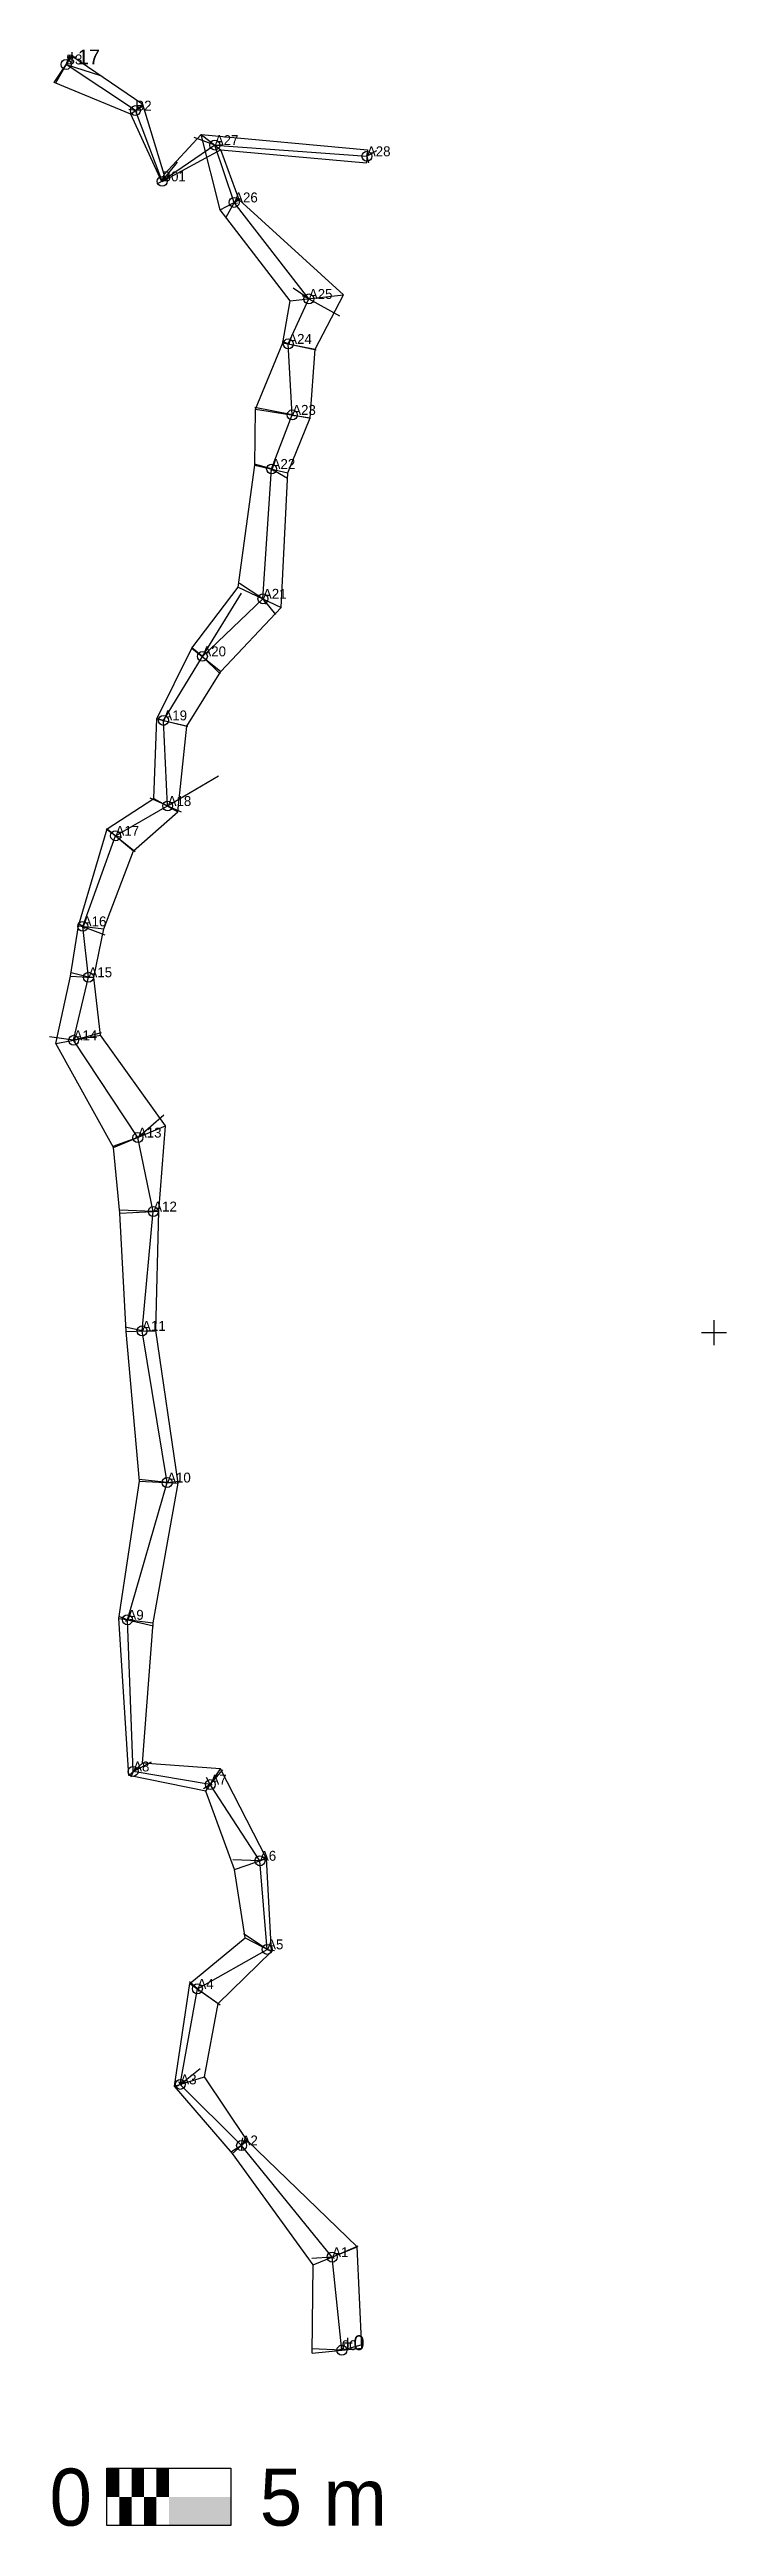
# Model space of a CAD drawing. Extents: x -12 to 16, y -7 to 142.
# Drawn here: x -11.8 to 15.5, y -7.1 to 92.7 of the extents above; entities that cross this region are included whole.
import ezdxf

# ---------------------------------------------------------------- set-up
doc = ezdxf.new("R2010")
doc.units = 0
for name, color, linetype in [('CHEMINEMENTS', 1, 'CONTINUOUS'), ('CONTOURS_LARGEURS', 3, 'CONTINUOUS'), ('ECHELLE', 7, 'CONTINUOUS'), ('LARGEURS', 4, 'CONTINUOUS'), ('POINTS', 6, 'CONTINUOUS'), ('PROFONDEURS', 2, 'CONTINUOUS'), ('QUADRILLAGE', 9, 'CONTINUOUS'), ('RADIALES', 9, 'CONTINUOUS'), ('STATIONS', 7, 'CONTINUOUS')]:
    doc.layers.add(name, color=color, linetype=linetype)

msp = doc.modelspace()

# ---------------------------------------------------------------- texts
at = {"layer": 'ECHELLE'}
for s, p in [('0', (-11.78, -7.07)), ('5 m', (-3.31, -7.07))]:
    msp.add_text(s, height=2.3, dxfattribs=at).set_placement(p)
at = {"layer": 'PROFONDEURS'}
for s, p in [('+17', (-11.11, 92.1)), ('+0', (0, 0))]:
    msp.add_text(s, height=0.6, dxfattribs=at).set_placement(p)
at = {"layer": 'STATIONS'}
for s, p in [('B3', (-11.11, 92.1)), ('B2', (-8.32, 90.24)), ('A27', (-5.12, 88.85)), ('A28', (1.01, 88.4)), ('B01', (-7.24, 87.39)), ('A26', (-4.34, 86.54)), ('A25', (-1.33, 82.65)), ('A24', (-2.16, 80.84)), ('A23', (-2, 77.98)), ('A22', (-2.83, 75.8)), ('A21', (-3.18, 70.57)), ('A20', (-5.62, 68.25)), ('A19', (-7.19, 65.67)), ('A18', (-7.02, 62.22)), ('A17', (-9.12, 61.02)), ('A16', (-10.44, 57.37)), ('A15', (-10.21, 55.32)), ('A14', (-10.81, 52.78)), ('A13', (-8.22, 48.86)), ('A12', (-7.6, 45.88)), ('A11', (-8.05, 41.07)), ('A10', (-7.04, 34.96)), ('A9', (-8.64, 29.43)), ('A8', (-8.41, 23.32)), ('A7', (-5.3, 22.79)), ('A6', (-3.3, 19.72)), ('A5', (-3.01, 16.15)), ('A4', (-5.82, 14.56)), ('A3', (-6.51, 10.71)), ('A2', (-4.04, 8.25)), ('A1', (-0.39, 3.75)), ('00', (0, 0))]:
    msp.add_text(s, height=0.4, dxfattribs=at).set_placement(p)

# ---------------------------------------------------------------- linework, layer by layer
at = {"layer": 'CHEMINEMENTS'}
for p, q in [((-8.32, 90.24), (-11.11, 92.1)), ((-7.24, 87.39), (-8.32, 90.24)), ((-5.12, 88.85), (-7.24, 87.39)), ((-4.34, 86.54), (-5.12, 88.85)), ((-5.12, 88.85), (1.01, 88.4)), ((-1.33, 82.65), (-4.34, 86.54)), ((-2.16, 80.84), (-1.33, 82.65)), ((-2, 77.98), (-2.16, 80.84)), ((-2.83, 75.8), (-2, 77.98)), ((-3.18, 70.57), (-2.83, 75.8)), ((-5.62, 68.25), (-3.18, 70.57)), ((-7.19, 65.67), (-5.62, 68.25)), ((-7.02, 62.22), (-7.19, 65.67)), ((-9.12, 61.02), (-7.02, 62.22)), ((-10.44, 57.37), (-9.12, 61.02)), ((-10.21, 55.32), (-10.44, 57.37)), ((-10.81, 52.78), (-10.21, 55.32)), ((-8.22, 48.86), (-10.81, 52.78)), ((-7.6, 45.88), (-8.22, 48.86)), ((-8.05, 41.07), (-7.6, 45.88)), ((-7.04, 34.96), (-8.05, 41.07)), ((-8.64, 29.43), (-7.04, 34.96)), ((-8.41, 23.32), (-8.64, 29.43)), ((-5.3, 22.79), (-8.41, 23.32)), ((-3.3, 19.72), (-5.3, 22.79)), ((-3.01, 16.15), (-3.3, 19.72)), ((-5.82, 14.56), (-3.01, 16.15)), ((-6.51, 10.71), (-5.82, 14.56)), ((-4.04, 8.25), (-6.51, 10.71)), ((-0.39, 3.75), (-4.04, 8.25)), ((0, 0), (-0.39, 3.75)), ((0, 0), (0, 0))]:
    msp.add_line(p, q, dxfattribs=at)
at = {"layer": 'CONTOURS_LARGEURS'}
for p, q in [((-11.59, 91.37), (-10.88, 92.43)), ((-8.02, 90.48), (-10.88, 92.43)), ((-8.5, 90.1), (-11.59, 91.37)), ((-7.25, 87.37), (-8.5, 90.1)), ((-7.16, 87.66), (-8.02, 90.48)), ((-5.67, 89.27), (-7.16, 87.66)), ((-4.9, 86.24), (-5.67, 89.27)), ((-5.67, 89.27), (1.03, 88.66)), ((-4.87, 88.66), (-7.25, 87.37)), ((-4.14, 86.65), (-4.87, 88.66)), ((-4.87, 88.66), (0.99, 88.13)), ((1.03, 88.66), (0.99, 88.13)), ((-2.08, 82.57), (-4.9, 86.24)), ((0.06, 82.82), (-4.14, 86.65)), ((-2.38, 80.88), (-2.08, 82.57)), ((-1.07, 80.63), (0.06, 82.82)), ((-3.48, 78.21), (-2.38, 80.88)), ((-1.28, 77.86), (-1.07, 80.63)), ((-3.51, 75.95), (-3.48, 78.21)), ((-2.17, 75.65), (-1.28, 77.86)), ((-4.18, 71.04), (-3.51, 75.95)), ((-2.45, 70.22), (-2.17, 75.65)), ((-6.04, 68.58), (-4.18, 71.04)), ((-4.87, 67.64), (-2.45, 70.22)), ((-7.46, 65.73), (-6.04, 68.58)), ((-6.25, 65.43), (-4.87, 67.64)), ((-7.57, 62.52), (-7.46, 65.73)), ((-6.61, 61.99), (-6.25, 65.43)), ((-9.46, 61.3), (-7.57, 62.52)), ((-8.39, 60.41), (-6.61, 61.99)), ((-10.61, 57.39), (-9.46, 61.3)), ((-9.59, 57.27), (-8.39, 60.41)), ((-10.93, 55.37), (-10.61, 57.39)), ((-10, 55.31), (-9.59, 57.27)), ((-11.53, 52.65), (-10.93, 55.37)), ((-9.72, 52.98), (-10, 55.31)), ((-7.1, 49.33), (-9.72, 52.98)), ((-9.2, 48.46), (-11.53, 52.65)), ((-7.38, 45.89), (-7.1, 49.33)), ((-8.95, 45.81), (-9.2, 48.46)), ((-8.69, 41.05), (-8.95, 45.81)), ((-7.49, 41.09), (-7.38, 45.89)), ((-8.16, 35.02), (-8.69, 41.05)), ((-6.59, 34.93), (-7.49, 41.09)), ((-8.99, 29.48), (-8.16, 35.02)), ((-7.61, 29.31), (-6.59, 34.93)), ((-8.59, 23.16), (-8.99, 29.48)), ((-8.04, 23.65), (-7.61, 29.31)), ((-5.48, 22.52), (-8.59, 23.16)), ((-4.89, 23.42), (-8.04, 23.65)), ((-3.04, 19.81), (-4.89, 23.42)), ((-4.33, 19.37), (-5.48, 22.52)), ((-3.9, 16.62), (-4.33, 19.37)), ((-2.84, 16.06), (-3.04, 19.81)), ((-6.12, 14.77), (-3.9, 16.62)), ((-4.99, 13.97), (-2.84, 16.06)), ((-6.74, 10.64), (-6.12, 14.77)), ((-5.53, 11.02), (-4.99, 13.97)), ((-3.82, 8.45), (-5.53, 11.02)), ((-4.4, 7.93), (-6.74, 10.64)), ((0.62, 4.17), (-3.82, 8.45)), ((-1.15, 3.44), (-4.4, 7.93)), ((0.8, 0.08), (0.62, 4.17)), ((-1.2, -0.12), (-1.15, 3.44)), ((0.8, 0.08), (0.8, 0.08)), ((-1.2, -0.12), (-1.2, -0.12))]:
    msp.add_line(p, q, dxfattribs=at)
at = {"layer": 'ECHELLE'}
for p, q in [((-9.47, -4.75), (-4.47, -4.75)), ((-9.47, -7.07), (-9.47, -4.75)), ((-4.47, -4.75), (-4.47, -7.07)), ((-4.47, -7.07), (-9.47, -7.07))]:
    msp.add_line(p, q, dxfattribs=at)
for points in [[(-9.47, -4.75), (-8.97, -4.75), (-9.47, -5.91), (-8.97, -5.91)], [(-8.47, -4.75), (-7.97, -4.75), (-8.47, -5.91), (-7.97, -5.91)], [(-7.47, -4.75), (-6.97, -4.75), (-7.47, -5.91), (-6.97, -5.91)], [(-8.97, -5.91), (-8.47, -5.91), (-8.97, -7.07), (-8.47, -7.07)], [(-7.97, -5.91), (-7.47, -5.91), (-7.97, -7.07), (-7.47, -7.07)], [(-6.97, -5.91), (-4.47, -5.91), (-6.97, -7.07), (-4.47, -7.07)]]:
    msp.add_solid(points, dxfattribs=at)
at = {"layer": 'LARGEURS'}
for p, q in [((-11.59, 91.37), (-10.88, 92.43)), ((-8.5, 90.1), (-8.02, 90.48)), ((-5.67, 89.27), (-4.87, 88.66)), ((1.03, 88.66), (0.99, 88.13)), ((-7.25, 87.37), (-7.16, 87.66)), ((-4.9, 86.24), (-4.14, 86.65)), ((-2.08, 82.57), (0.06, 82.82)), ((-2.38, 80.88), (-1.07, 80.63)), ((-3.48, 78.21), (-1.28, 77.86)), ((-3.51, 75.95), (-2.17, 75.65)), ((-4.18, 71.04), (-2.45, 70.22)), ((-6.04, 68.58), (-4.87, 67.64)), ((-7.46, 65.73), (-6.25, 65.43)), ((-7.57, 62.52), (-6.61, 61.99)), ((-9.46, 61.3), (-8.39, 60.41)), ((-10.61, 57.39), (-9.59, 57.27)), ((-10.93, 55.37), (-10, 55.31)), ((-11.53, 52.65), (-9.72, 52.98)), ((-9.2, 48.46), (-7.1, 49.33)), ((-8.95, 45.81), (-7.38, 45.89)), ((-8.69, 41.05), (-7.49, 41.09)), ((-8.16, 35.02), (-6.59, 34.93)), ((-8.99, 29.48), (-7.61, 29.31)), ((-8.59, 23.16), (-8.04, 23.65)), ((-5.48, 22.52), (-4.89, 23.42)), ((-4.33, 19.37), (-3.04, 19.81)), ((-3.9, 16.62), (-2.84, 16.06)), ((-6.12, 14.77), (-4.99, 13.97)), ((-6.74, 10.64), (-5.53, 11.02)), ((-4.4, 7.93), (-3.82, 8.45)), ((-1.15, 3.44), (0.62, 4.17)), ((-1.2, -0.12), (0.8, 0.08))]:
    msp.add_line(p, q, dxfattribs=at)
at = {"layer": 'POINTS'}
for centre in [(-11.11, 92.1), (-8.32, 90.24), (-5.12, 88.85), (1.01, 88.4), (-7.24, 87.39), (-4.34, 86.54), (-1.33, 82.65), (-2.16, 80.84), (-2, 77.98), (-2.83, 75.8), (-3.18, 70.57), (-5.62, 68.25), (-7.19, 65.67), (-7.02, 62.22), (-9.12, 61.02), (-10.44, 57.37), (-10.21, 55.32), (-10.81, 52.78), (-8.22, 48.86), (-7.6, 45.88), (-8.05, 41.07), (-7.04, 34.96), (-8.64, 29.43), (-8.41, 23.32), (-5.3, 22.79), (-3.3, 19.72), (-3.01, 16.15), (-5.82, 14.56), (-6.51, 10.71), (-4.04, 8.25), (-0.39, 3.75), (0, 0)]:
    msp.add_circle(centre, 0.2, dxfattribs=at)
at = {"layer": 'QUADRILLAGE'}
for p, q in [((14.5, 41, 20.02), (15.5, 41, 20.02)), ((15, 40.5, 20.02), (15, 41.5, 20.02))]:
    msp.add_line(p, q, dxfattribs=at)
at = {"layer": 'RADIALES'}
for p, q in [((-11.11, 92.1), (-11.54, 91.34)), ((-11.11, 92.1), (-11.18, 92)), ((-11.11, 92.1), (-10.96, 92.46)), ((-11.11, 92.1), (-9.73, 91.66)), ((-8.32, 90.24), (-8.58, 90.28)), ((-8.32, 90.24), (-7.99, 90.44)), ((-8.32, 90.24), (-8.26, 90.16)), ((-5.12, 88.85), (-5.95, 89.15)), ((-5.12, 88.85), (-4.81, 88.88)), ((-5.12, 88.85), (-5.08, 88.86)), ((-5.12, 88.85), (-5.1, 88.83)), ((-7.24, 87.39), (-6.62, 88.16)), ((1.01, 88.4), (1.05, 88.64)), ((1.01, 88.4), (1.41, 88.63)), ((1.01, 88.4), (1.05, 88.43)), ((1.01, 88.4), (1.07, 88.13)), ((-7.24, 87.39), (-7.45, 87.28)), ((-7.24, 87.39), (-7.2, 87.41)), ((-7.24, 87.39), (-7.23, 87.37)), ((-4.34, 86.54), (-4.68, 85.93)), ((-4.34, 86.54), (-4.37, 86.6)), ((-4.34, 86.54), (-4.17, 86.7)), ((-4.34, 86.54), (-4.21, 86.51)), ((-1.33, 82.65), (-1.96, 83.08)), ((-1.33, 82.65), (-1.59, 82.77)), ((-1.33, 82.65), (-1.34, 82.67)), ((-1.33, 82.65), (-0.1, 81.97)), ((-2.16, 80.84), (-2.39, 80.94)), ((-2.16, 80.84), (-2.1, 80.87)), ((-2.16, 80.84), (-2.09, 80.86)), ((-2.16, 80.84), (-1.04, 80.6)), ((-2, 77.98), (-3.5, 78.27)), ((-2, 77.98), (-1.26, 77.85)), ((-2, 77.98), (-1.91, 77.94)), ((-2, 77.98), (-1.96, 77.95)), ((-2.83, 75.8), (-3.52, 76)), ((-2.83, 75.8), (-2.86, 75.72)), ((-2.83, 75.8), (-2.19, 75.43)), ((-2.83, 75.8), (-2.73, 75.73)), ((-3.18, 70.57), (-4.13, 71.18)), ((-5.62, 68.25), (-4.04, 70.79)), ((-3.18, 70.57), (-3.15, 70.6)), ((-3.18, 70.57), (-2.67, 69.93)), ((-3.18, 70.57), (-3.05, 70.35)), ((-5.62, 68.25), (-6.05, 68.59)), ((-5.62, 68.25), (-5.64, 68.23)), ((-5.62, 68.25), (-5.58, 68.33)), ((-5.62, 68.25), (-4.9, 67.55)), ((-7.19, 65.67), (-7.47, 65.75)), ((-7.19, 65.67), (-7.16, 65.68)), ((-7.19, 65.67), (-6.21, 65.44)), ((-7.19, 65.67), (-7.18, 65.62)), ((-7.02, 62.22), (-4.97, 63.44)), ((-7.02, 62.22), (-7.72, 62.53)), ((-7.02, 62.22), (-7.03, 62.22)), ((-7.02, 62.22), (-6.48, 61.98)), ((-7.02, 62.22), (-6.98, 62.22)), ((-9.12, 61.02), (-9.5, 61.29)), ((-9.12, 61.02), (-8.33, 60.38)), ((-9.12, 61.02), (-9.11, 61.02)), ((-9.12, 61.02), (-8.86, 60.97)), ((-10.44, 57.37), (-10.63, 57.48)), ((-10.44, 57.37), (-9.55, 57.03)), ((-10.44, 57.37), (-10.36, 57.29)), ((-10.44, 57.37), (-10.44, 57.37)), ((-10.21, 55.32), (-10.91, 55.5)), ((-10.21, 55.32), (-10.29, 55.3)), ((-10.21, 55.32), (-10.22, 55.35)), ((-10.21, 55.32), (-9.99, 55.33)), ((-10.81, 52.78), (-11.78, 52.92)), ((-10.81, 52.78), (-9.69, 53.09)), ((-10.81, 52.78), (-10.78, 52.94)), ((-10.81, 52.78), (-10.73, 52.71)), ((-8.22, 48.86), (-7.17, 49.77)), ((-8.22, 48.86), (-9.23, 48.5)), ((-8.22, 48.86), (-8.3, 48.89)), ((-8.22, 48.86), (-8.19, 48.85)), ((-7.6, 45.88), (-8.95, 45.94)), ((-7.6, 45.88), (-7.36, 45.97)), ((-7.6, 45.88), (-7.62, 45.86)), ((-7.6, 45.88), (-7.6, 45.9)), ((-8.05, 41.07), (-8.73, 41.22)), ((-8.05, 41.07), (-8, 41.11)), ((-8.05, 41.07), (-8.03, 41.09)), ((-8.05, 41.07), (-7.48, 41.06)), ((-7.04, 34.96), (-8.17, 35.08)), ((-7.04, 34.96), (-7.06, 34.95)), ((-7.04, 34.96), (-6.55, 35.02)), ((-7.04, 34.96), (-6.88, 34.96)), ((-8.64, 29.43), (-8.99, 29.56)), ((-8.64, 29.43), (-8.72, 29.36)), ((-8.64, 29.43), (-8.45, 29.45)), ((-8.64, 29.43), (-7.59, 29.19)), ((-8.41, 23.32), (-8.5, 23.09)), ((-8.41, 23.32), (-8.42, 23.31)), ((-8.41, 23.32), (-7.67, 23.7)), ((-8.41, 23.32), (-8.39, 23.29)), ((-5.3, 22.79), (-5.45, 23.07)), ((-5.3, 22.79), (-4.79, 23.39)), ((-5.3, 22.79), (-5.58, 22.62)), ((-5.3, 22.79), (-5.23, 22.79)), ((-3.3, 19.72), (-4.39, 19.76)), ((-3.3, 19.72), (-3.39, 19.72)), ((-3.3, 19.72), (-3.04, 19.85)), ((-3.3, 19.72), (-3.26, 19.76)), ((-3.01, 16.15), (-3.96, 16.77)), ((-3.01, 16.15), (-3.03, 16.13)), ((-3.01, 16.15), (-2.99, 16.16)), ((-3.01, 16.15), (-2.72, 16.1)), ((-5.82, 14.56), (-6.14, 14.84)), ((-5.82, 14.56), (-5.83, 14.57)), ((-5.82, 14.56), (-4.9, 13.91)), ((-5.82, 14.56), (-5.75, 14.45)), ((-6.51, 10.71), (-5.71, 11.35)), ((-6.51, 10.71), (-6.73, 10.59)), ((-6.51, 10.71), (-6.57, 10.81)), ((-6.51, 10.71), (-6.45, 10.69)), ((-4.04, 8.25), (-4.45, 7.99)), ((-4.04, 8.25), (-3.99, 8.55)), ((-4.04, 8.25), (-3.85, 8.48)), ((-4.04, 8.25), (-4.04, 8.04)), ((-0.39, 3.75), (0.66, 4.2)), ((-0.39, 3.75), (-1.21, 3.69)), ((-0.39, 3.75), (-0.59, 3.71)), ((-0.39, 3.75), (-0.31, 3.71)), ((0, 0), (-1.22, 0.06)), ((0, 0), (-0.08, 0.03)), ((0, 0), (0.12, 0.24)), ((0, 0), (0.78, 0.22))]:
    msp.add_line(p, q, dxfattribs=at)

msp.set_redraw_order([(e.dxf.handle, doc.entitydb.next_handle()) for e in msp.query("TEXT MTEXT ATTDEF DIMENSION ARC_DIMENSION")])  # texts and dimensions are drawn at this point

doc.saveas('drawing.dxf')
